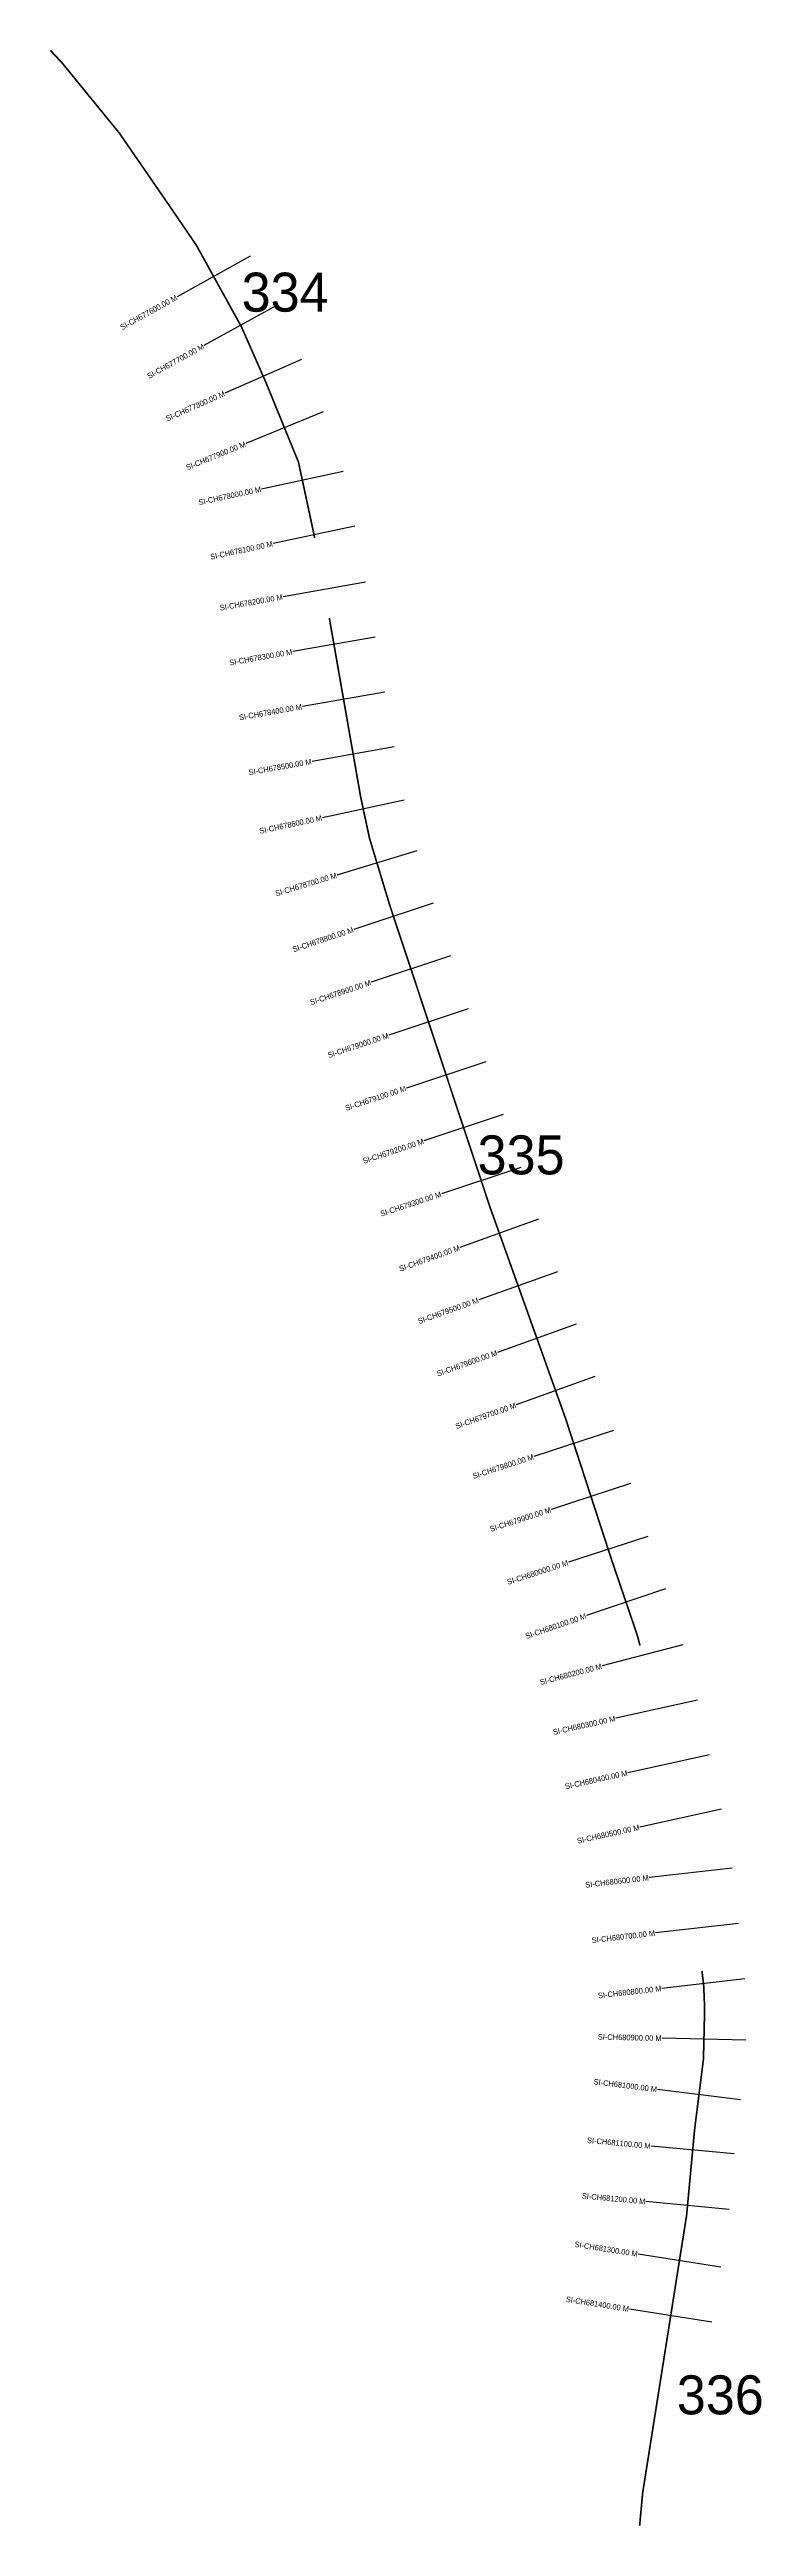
# Model space of a CAD drawing. Header units: metres. Extents: x 337316 to 344245, y 1769716 to 1774401.
# Drawn here: x 337316 to 338595, y 1769716 to 1774161 of the extents above; entities that cross this region are included whole.
import ezdxf
from ezdxf.enums import TextEntityAlignment as Align

# ---------------------------------------------------------------- set-up
doc = ezdxf.new("R2010")
doc.units = ezdxf.units.M
for name, color, linetype in [('CS', 134, 'Continuous'), ('CSMark', 6, 'Continuous'), ('NATURALLY PROTECTED', 3, 'Continuous')]:
    doc.layers.add(name, color=color, linetype=linetype)

msp = doc.modelspace()

# ---------------------------------------------------------------- linework, layer by layer
at = {"layer": 'CS'}
for p, q in [((337676.7, 1773790), (337545.4, 1773717.5)), ((337725, 1773702.5), (337593.7, 1773630)), ((337768.6, 1773605.1), (337631.4, 1773544.6)), ((337807.6, 1773510.8), (337668.7, 1773454.1)), ((337843.7, 1773403.8), (337697, 1773372.4)), ((337864.6, 1773306), (337717.9, 1773274.6)), ((337883.6, 1773205), (337735.8, 1773179.1)), ((337900.8, 1773106.5), (337753.1, 1773080.6)), ((337918.1, 1773008), (337770.4, 1772982.1)), ((337935.4, 1772909.5), (337787.7, 1772883.6)), ((337953, 1772813.9), (337806.3, 1772782.6)), ((337976, 1772723.2), (337832.4, 1772679.6)), ((338004.9, 1772629.5), (337862.6, 1772582.2)), ((338036.4, 1772534.6), (337894.1, 1772487.3)), ((338068, 1772439.7), (337925.6, 1772392.4)), ((338099.5, 1772344.8), (337957.1, 1772297.5)), ((338131, 1772249.9), (337988.6, 1772202.6)), ((338162.5, 1772155), (338020.2, 1772107.7)), ((338194.5, 1772062.1), (338053.3, 1772011.5)), ((338228.2, 1771967.9), (338087, 1771917.4)), ((338261.9, 1771873.8), (338120.6, 1771823.2)), ((338295.6, 1771779.6), (338154.3, 1771729.1)), ((338328.7, 1771683), (338186.1, 1771636.5)), ((338359.7, 1771587.9), (338217.1, 1771541.4)), ((338390.7, 1771492.9), (338248.1, 1771446.4)), ((338422.4, 1771399.1), (338280.4, 1771350.7)), ((338453.6, 1771298.5), (338308.5, 1771260.4)), ((338479.6, 1771198.9), (338333.1, 1771166.5)), ((338501.2, 1771101.2), (338354.7, 1771068.9)), ((338522.7, 1771003.6), (338376.3, 1770971.2)), ((338542, 1770897.7), (338393, 1770880.6)), ((338553.4, 1770798.4), (338404.4, 1770781.3)), ((338564.8, 1770699), (338415.8, 1770681.9)), ((338566.2, 1770588.8), (338416.2, 1770592.3)), ((338556.8, 1770481.7), (338407.9, 1770500.4)), ((338545.7, 1770384.7), (338396.4, 1770398.7)), ((338536.4, 1770285.2), (338387.1, 1770299.1)), ((338521.3, 1770181.5), (338373.2, 1770205)), ((338505.7, 1770082.7), (338357.5, 1770106.2))]:
    msp.add_line(p, q, dxfattribs=at)
at = {"layer": 'NATURALLY PROTECTED', "const_width": 3, "flags": 128}
for points in [[(337317.9, 1774159.6), (337338.7, 1774137.4), (337442.3, 1774010.4), (337533.9, 1773877.4), (337580.2, 1773809.6), (337661.1, 1773663.2), (337704.8, 1773563.9), (337763.3, 1773420.8), (337792.5, 1773284.7)], [(337818.7, 1773140.9), (337837.3, 1773034.9), (337874.9, 1772820.2), (337890.9, 1772745.5), (337927.3, 1772625.2), (337973.8, 1772485.2), (338050.3, 1772255), (338108.1, 1772081.1), (338243.1, 1771703.7), (338326.2, 1771448.7), (338371.5, 1771315.9), (338376.4, 1771297.3)], [(338487.7, 1770713.4), (338490.8, 1770686.5), (338492.5, 1770646.1), (338490.4, 1770555.1), (338474.4, 1770428), (338460.1, 1770274.3), (338443.9, 1770172.3), (338428.9, 1770077.3), (338381.3, 1769777), (338375.8, 1769717.7)]]:
    msp.add_lwpolyline(points, dxfattribs=at)

# ---------------------------------------------------------------- texts
at = {"char_height": 70, "attachment_point": 1}
for s, insert in [('334', (337661.3, 1773760.7)), ('335', (338084.9, 1772212.5)), ('336', (338442.5, 1769987.4))]:
    msp.add_mtext_dynamic_manual_height_columns(s, width=95.172, gutter_width=1, heights=[0], dxfattribs=dict(at, insert=insert))
at = {"layer": 'CSMark'}
for s, rotation, p in [('SI-CH677600.00 M', 28.9192, (337544.5, 1773717)), ('SI-CH677700.00 M', 28.9192, (337592.9, 1773629.5)), ('SI-CH677800.00 M', 23.7738, (337630.4, 1773544.2)), ('SI-CH677900.00 M', 22.2363, (337667.8, 1773453.7)), ('SI-CH678000.00 M', 12.0838, (337696, 1773372.2)), ('SI-CH678100.00 M', 12.0838, (337716.9, 1773274.4)), ('SI-CH678200.00 M', 9.9493, (337734.8, 1773178.9)), ('SI-CH678300.00 M', 9.9493, (337752.1, 1773080.4)), ('SI-CH678400.00 M', 9.9493, (337769.4, 1772981.9)), ('SI-CH678500.00 M', 9.9493, (337786.7, 1772883.5)), ('SI-CH678600.00 M', 12.0284, (337805.3, 1772782.4)), ('SI-CH678700.00 M', 16.87, (337831.5, 1772679.4)), ('SI-CH678800.00 M', 18.3728, (337861.6, 1772581.9)), ('SI-CH678900.00 M', 18.3728, (337893.1, 1772487)), ('SI-CH679000.00 M', 18.3728, (337924.7, 1772392.1)), ('SI-CH679100.00 M', 18.3728, (337956.2, 1772297.2)), ('SI-CH679200.00 M', 18.3728, (337987.7, 1772202.3)), ('SI-CH679300.00 M', 18.3728, (338019.2, 1772107.4)), ('SI-CH679400.00 M', 19.6881, (338052.3, 1772011.2)), ('SI-CH679500.00 M', 19.6881, (338086, 1771917.1)), ('SI-CH679600.00 M', 19.6881, (338119.7, 1771822.9)), ('SI-CH679700.00 M', 19.6881, (338153.4, 1771728.7)), ('SI-CH679800.00 M', 18.0578, (338185.1, 1771636.2)), ('SI-CH679900.00 M', 18.0578, (338216.1, 1771541.1)), ('SI-CH680000.00 M', 18.0578, (338247.1, 1771446.1)), ('SI-CH680100.00 M', 18.8231, (338279.4, 1771350.4)), ('SI-CH680200.00 M', 14.7186, (338307.6, 1771260.1)), ('SI-CH680300.00 M', 12.4685, (338332.1, 1771166.3)), ('SI-CH680400.00 M', 12.4685, (338353.7, 1771068.6)), ('SI-CH680500.00 M', 12.4685, (338375.3, 1770971)), ('SI-CH680600.00 M', 6.5556, (338392, 1770880.5)), ('SI-CH680700.00 M', 6.5556, (338403.4, 1770781.1)), ('SI-CH680800.00 M', 6.5556, (338414.8, 1770681.8)), ('SI-CH680900.00 M', 358.6605, (338415.2, 1770592.3)), ('SI-CH681000.00 M', 352.8501, (338406.9, 1770500.5)), ('SI-CH681100.00 M', 354.6717, (338395.4, 1770398.8)), ('SI-CH681200.00 M', 354.6717, (338386.1, 1770299.2)), ('SI-CH681300.00 M', 350.9989, (338372.2, 1770205.1)), ('SI-CH681400.00 M', 350.9989, (338356.5, 1770106.4))]:
    msp.add_text(s, height=10, rotation=rotation, dxfattribs=at).set_placement(p, align=Align.MIDDLE_RIGHT)

doc.saveas('drawing.dxf')
